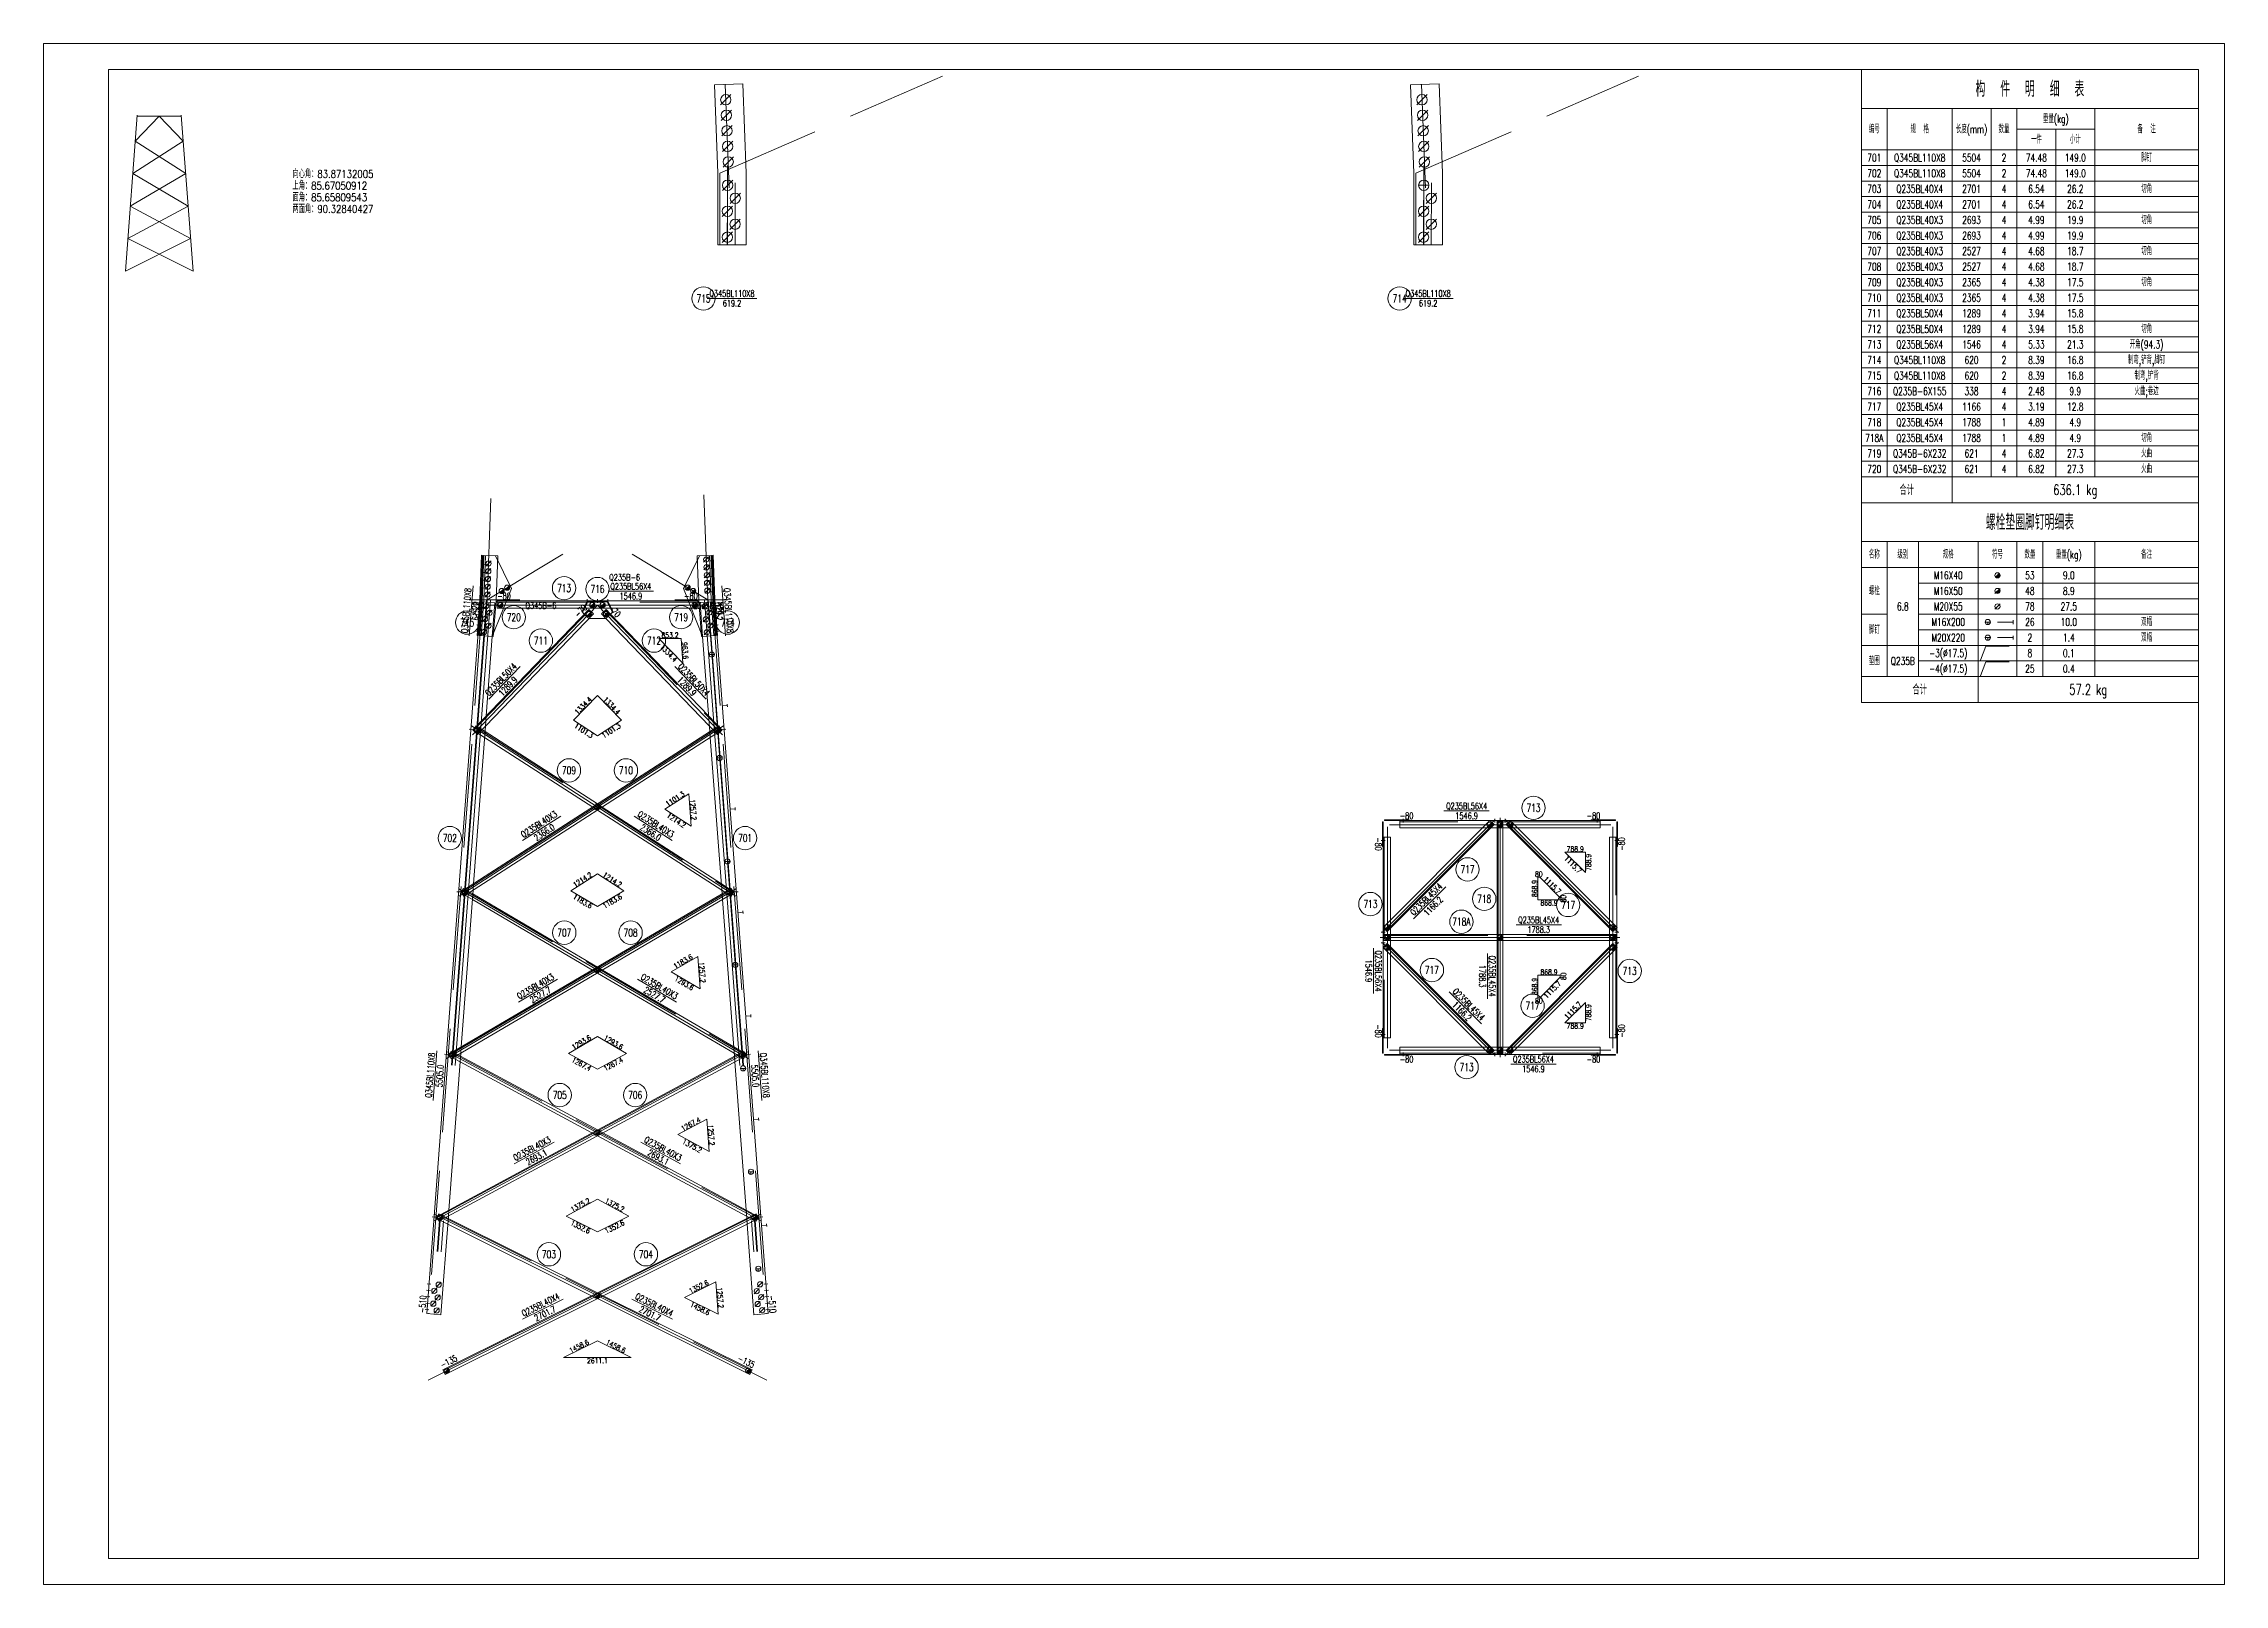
# Model space of a CAD drawing. Extents: x 0 to 841, y 0 to 594.
import ezdxf
from ezdxf.enums import TextEntityAlignment as Align

# ---------------------------------------------------------------- set-up
doc = ezdxf.new("R2010")
doc.units = 0
doc.header["$LTSCALE"] = 20
doc.header["$MEASUREMENT"] = 0
doc.linetypes.add('Dash', pattern=[2.75, 2, -0.75])
doc.linetypes.add('DashDot', pattern=[15.6, 9, -3, 0.6, -3])
doc.layers.get('0').update_dxf_attribs({"linetype": 'CONTINUOUS', "lineweight": 25})
doc.styles.get("Standard").update_dxf_attribs({"font": 'simplex', "width": 0.7, "bigfont": 'gbhzfs.shx'})

msp = doc.modelspace()

# ---------------------------------------------------------------- texts
at = {"color": 3, "linetype": 'Continuous', "lineweight": 13, "width": 0.7}
for s, height, p in [('构  件  明  细  表', 6, (766, 576.5)), ('重量(kg)', 3, (776, 565)), ('编号', 3, (706, 561)), ('规  格', 3, (723.5, 561)), ('长度(mm)', 3, (743.5, 561)), ('数量', 3, (756, 561)), ('一件', 3, (768.5, 557)), ('小计', 3, (783.5, 557)), ('备  注', 3, (811, 561)), ('701', 3, (706, 550)), ('Q345BL110X8', 3, (723.5, 550)), ('5504', 3, (743.5, 550)), ('2', 3, (756, 550)), ('74.48', 3, (768.5, 550)), ('149.0', 3, (783.5, 550)), ('脚钉', 3, (811, 550)), ('702', 3, (706, 544)), ('703', 3, (706, 538)), ('Q345BL110X8', 3, (723.5, 544)), ('Q235BL40X4', 3, (723.5, 538)), ('5504', 3, (743.5, 544)), ('2701', 3, (743.5, 538)), ('2', 3, (756, 544)), ('4', 3, (756, 538)), ('74.48', 3, (768.5, 544)), ('6.54', 3, (768.5, 538)), ('149.0', 3, (783.5, 544)), ('26.2', 3, (783.5, 538)), ('切角', 3, (811, 538)), ('704', 3, (706, 532)), ('Q235BL40X4', 3, (723.5, 532)), ('2701', 3, (743.5, 532)), ('4', 3, (756, 532)), ('6.54', 3, (768.5, 532)), ('26.2', 3, (783.5, 532)), ('705', 3, (706, 526)), ('706', 3, (706, 520)), ('Q235BL40X3', 3, (723.5, 526)), ('Q235BL40X3', 3, (723.5, 520)), ('2693', 3, (743.5, 526)), ('2693', 3, (743.5, 520)), ('4', 3, (756, 526)), ('4', 3, (756, 520)), ('4.99', 3, (768.5, 526)), ('4.99', 3, (768.5, 520)), ('19.9', 3, (783.5, 526)), ('19.9', 3, (783.5, 520)), ('切角', 3, (811, 526)), ('707', 3, (706, 514)), ('Q235BL40X3', 3, (723.5, 514)), ('2527', 3, (743.5, 514)), ('4', 3, (756, 514)), ('4.68', 3, (768.5, 514)), ('18.7', 3, (783.5, 514)), ('切角', 3, (811, 514)), ('708', 3, (706, 508)), ('Q235BL40X3', 3, (723.5, 508)), ('2527', 3, (743.5, 508)), ('4', 3, (756, 508)), ('4.68', 3, (768.5, 508)), ('18.7', 3, (783.5, 508)), ('709', 3, (706, 502)), ('710', 3, (706, 496)), ('Q235BL40X3', 3, (723.5, 502)), ('Q235BL40X3', 3, (723.5, 496)), ('2365', 3, (743.5, 502)), ('2365', 3, (743.5, 496)), ('4', 3, (756, 502)), ('4', 3, (756, 496)), ('4.38', 3, (768.5, 502)), ('4.38', 3, (768.5, 496)), ('17.5', 3, (783.5, 502)), ('17.5', 3, (783.5, 496)), ('切角', 3, (811, 502)), ('711', 3, (706, 490)), ('Q235BL50X4', 3, (723.5, 490)), ('1289', 3, (743.5, 490)), ('4', 3, (756, 490)), ('3.94', 3, (768.5, 490)), ('15.8', 3, (783.5, 490)), ('712', 3, (706, 484)), ('713', 3, (706, 478)), ('Q235BL50X4', 3, (723.5, 484)), ('Q235BL56X4', 3, (723.5, 478)), ('1289', 3, (743.5, 484)), ('1546', 3, (743.5, 478)), ('4', 3, (756, 484)), ('4', 3, (756, 478)), ('3.94', 3, (768.5, 484)), ('5.33', 3, (768.5, 478)), ('21.3', 3, (783.5, 478)), ('15.8', 3, (783.5, 484)), ('开角(94.3)', 3, (811, 478)), ('切角', 3, (811, 484)), ('714', 3, (706, 472)), ('Q345BL110X8', 3, (723.5, 472)), ('620', 3, (743.5, 472)), ('2', 3, (756, 472)), ('8.39', 3, (768.5, 472)), ('16.8', 3, (783.5, 472)), ('制弯,铲背,脚钉', 3, (811, 472)), ('715', 3, (706, 466)), ('Q345BL110X8', 3, (723.5, 466)), ('620', 3, (743.5, 466)), ('2', 3, (756, 466)), ('8.39', 3, (768.5, 466)), ('16.8', 3, (783.5, 466)), ('制弯,铲背', 3, (811, 466)), ('716', 3, (706, 460)), ('717', 3, (706, 454)), ('Q235B-6X155', 3, (723.5, 460)), ('Q235BL45X4', 3, (723.5, 454)), ('1166', 3, (743.5, 454)), ('338', 3, (743.5, 460)), ('4', 3, (756, 460)), ('4', 3, (756, 454)), ('2.48', 3, (768.5, 460)), ('3.19', 3, (768.5, 454)), ('12.8', 3, (783.5, 454)), ('9.9', 3, (783.5, 460)), ('火曲;卷边', 3, (811, 460)), ('718', 3, (706, 448)), ('Q235BL45X4', 3, (723.5, 448)), ('1788', 3, (743.5, 448)), ('1', 3, (756, 448)), ('4.89', 3, (768.5, 448)), ('4.9', 3, (783.5, 448)), ('718A', 3, (706, 442)), ('719', 3, (706, 436)), ('Q345B-6X232', 3, (723.5, 436)), ('Q235BL45X4', 3, (723.5, 442)), ('1788', 3, (743.5, 442)), ('621', 3, (743.5, 436)), ('4', 3, (756, 436)), ('1', 3, (756, 442)), ('4.89', 3, (768.5, 442)), ('6.82', 3, (768.5, 436)), ('27.3', 3, (783.5, 436)), ('4.9', 3, (783.5, 442)), ('切角', 3, (811, 442)), ('火曲', 3, (811, 436)), ('720', 3, (706, 430)), ('Q345B-6X232', 3, (723.5, 430)), ('621', 3, (743.5, 430)), ('4', 3, (756, 430)), ('6.82', 3, (768.5, 430)), ('27.3', 3, (783.5, 430)), ('火曲', 3, (811, 430)), ('合计', 4, (718.5, 422)), ('636.1 kg', 4, (783.5, 422)), ('螺栓垫圈脚钉明细表', 6, (766, 409.5)), ('名称', 3, (706, 397)), ('级别', 3, (717, 397)), ('规格', 3, (734.5, 397)), ('符号', 3, (753.5, 397)), ('数量', 3, (766, 397)), ('重量(kg)', 3, (781, 397)), ('备注', 3, (811, 397)), ('M16X40', 3, (734.5, 389)), ('53', 3, (766, 389)), ('9.0', 3, (781, 389)), ('螺栓', 3, (706, 383)), ('6.8', 3, (717, 377)), ('M16X50', 3, (734.5, 383)), ('M20X55', 3, (734.5, 377)), ('48', 3, (766, 383)), ('78', 3, (766, 377)), ('27.5', 3, (781, 377)), ('8.9', 3, (781, 383)), ('M16X200', 3, (734.5, 371)), ('26', 3, (766, 371)), ('10.0', 3, (781, 371)), ('双帽', 3, (811, 371)), ('脚钉', 3, (706, 368)), ('M20X220', 3, (734.5, 365)), ('2', 3, (766, 365)), ('1.4', 3, (781, 365)), ('双帽', 3, (811, 365)), ('垫圈', 3, (706, 356)), ('Q235B', 3, (717, 356)), ('-3(%%c17.5)', 3, (734.5, 359)), ('-4(%%c17.5)', 3, (734.5, 353)), ('25', 3, (766, 353)), ('8', 3, (766, 359)), ('0.1', 3, (781, 359)), ('0.4', 3, (781, 353)), ('合计', 4, (723.5, 345)), ('57.2 kg', 4, (788.5, 345))]:
    msp.add_text(s, height=height, dxfattribs=at).set_placement(p, align=Align.MIDDLE_CENTER)
at = {"color": 7, "linetype": 'Continuous', "lineweight": 13, "width": 0.8}
for s, p in [('上角：85.67050912', (95.98, 536.82)), ('向心角：83.87132005', (95.98, 541.32)), ('面角：85.65809543', (95.98, 532.32)), ('两面角：90.32840427', (95.98, 527.82))]:
    msp.add_text(s, height=3, dxfattribs=at).set_placement(p, align=Align.BOTTOM_LEFT)
at = {"color": 7, "linetype": 'Continuous', "lineweight": 13, "width": 0.7}
for s, height, p in [('715', 3, (254.47, 495.76)), ('Q345BL110X8', 2.5, (265.47, 497.64)), ('714', 3, (522.95, 495.76)), ('Q345BL110X8', 2.5, (533.95, 497.64)), ('619.2', 2.5, (265.47, 493.89)), ('619.2', 2.5, (533.95, 493.89)), ('-80', 2.5, (177.55, 381)), ('713', 3, (200.7, 384.08)), ('716', 3, (213.59, 383.73)), ('Q235BL56X4', 2.5, (226.47, 384.75)), ('1546.9', 2.5, (226.47, 381)), ('-80', 2.5, (249.62, 381)), ('715', 3, (163.35, 370.8)), ('720', 3, (181.32, 372.86)), ('719', 3, (245.85, 372.86)), ('714', 3, (263.83, 370.8)), ('711', 3, (191.78, 363.83)), ('712', 3, (235.39, 363.83)), ('709', 3, (202.61, 313.82)), ('710', 3, (224.57, 313.82)), ('-80', 2.5, (525.63, 296.3)), ('Q235BL56X4', 2.5, (548.78, 300.05)), ('1546.9', 2.5, (548.78, 296.3)), ('713', 3, (574.55, 299.38)), ('-80', 2.5, (597.7, 296.3)), ('702', 3, (156.66, 287.71)), ('701', 3, (270.52, 287.71)), ('717', 3, (549.13, 275.66)), ('713', 3, (511.67, 262.27)), ('718', 3, (555.57, 264.28)), ('717', 3, (587.94, 261.92)), ('707', 3, (200.81, 251.25)), ('708', 3, (226.37, 251.25)), ('718A', 3, (546.77, 255.48)), ('Q235BL45X4', 2.5, (576.57, 256.16)), ('1788.3', 2.5, (576.57, 252.41)), ('717', 3, (535.39, 236.84)), ('713', 3, (611.66, 236.5)), ('717', 3, (574.21, 223.1)), ('-80', 2.5, (525.63, 202.46)), ('Q235BL56X4', 2.5, (574.55, 202.46)), ('-80', 2.5, (597.7, 202.46)), ('713', 3, (548.78, 199.39)), ('1546.9', 2.5, (574.55, 198.71)), ('705', 3, (199.03, 188.66)), ('706', 3, (228.15, 188.66)), ('703', 3, (194.88, 127.25)), ('704', 3, (232.29, 127.25))]:
    msp.add_text(s, height=height, dxfattribs=at).set_placement(p, align=Align.MIDDLE_CENTER)
for s, p in [('Q235B-6', (218.09, 388.23)), ('Q345B-6', (185.82, 377.36)), ('Q345B-6', (250.35, 377.36))]:
    msp.add_text(s, height=2.4, dxfattribs=at).set_placement(p, align=Align.MIDDLE_LEFT)
for s, rotation, p in [('Q345BL110X8', 85.67051, (163.02, 375.45)), ('-20', 85.67051, (166.45, 376.34)), ('-20', 274.32949, (260.72, 376.34)), ('Q345BL110X8', 274.32949, (264.15, 375.45)), ('619.2', 85.67051, (166.76, 375.17)), ('-70', 46.06126, (207.09, 375.28)), ('-70', 313.93874, (220.09, 375.28)), ('619.2', 274.32949, (260.41, 375.17)), ('Q235BL50X4', 46.06126, (176.38, 348.83)), ('Q235BL50X4', 313.93874, (250.79, 348.83)), ('1289.9', 46.06126, (179.08, 346.22)), ('1289.9', 313.93874, (248.09, 346.22)), ('Q235BL40X3', 32.77914, (191.05, 293.04)), ('Q235BL40X3', 327.22086, (236.12, 293.04)), ('2366.0', 32.77914, (193.08, 289.89)), ('2366.0', 327.22086, (234.09, 289.89)), ('-80', 270, (514.75, 285.42)), ('-80', 90, (608.59, 285.42)), ('Q235BL45X4', 45, (533.21, 264.1)), ('1166.2', 45, (535.87, 261.45)), ('1546.9', 270, (511, 236.5)), ('Q235BL56X4', 270, (514.75, 236.5)), ('1788.3', 270, (554.89, 234.48)), ('Q235BL45X4', 270, (558.64, 234.48)), ('Q235BL40X3', 30.40154, (189.7, 230.52)), ('2527.7', 30.40154, (191.6, 227.28)), ('Q235BL40X3', 329.59846, (237.48, 230.52)), ('2527.7', 329.59846, (235.58, 227.28)), ('Q235BL45X4', 315, (549.6, 223.58)), ('1166.2', 315, (546.95, 220.93)), ('-80', 270, (514.75, 213.35)), ('-80', 90, (608.59, 213.35)), ('Q345BL110X8', 85.67051, (149.06, 196.28)), ('Q345BL110X8', 274.32949, (278.12, 196.28)), ('5505.0', 85.67051, (152.8, 196)), ('5505.0', 274.32949, (274.38, 196)), ('Q235BL40X3', 28.31845, (188.32, 167.97)), ('Q235BL40X3', 331.68155, (238.86, 167.97)), ('2693.1', 28.31845, (190.1, 164.67)), ('2693.1', 331.68155, (237.08, 164.67)), ('-510', 85.67051, (146.14, 108.01)), ('Q235BL40X4', 26.48294, (191.69, 107.78)), ('Q235BL40X4', 333.51706, (235.48, 107.78)), ('-510', 274.32949, (281.04, 108.01)), ('2701.7', 26.48294, (193.36, 104.42)), ('2701.7', 333.51706, (233.81, 104.42)), ('-135', 26.48294, (156.2, 85.91)), ('-135', 333.51706, (270.97, 85.91))]:
    msp.add_text(s, height=2.5, rotation=rotation, dxfattribs=at).set_placement(p, align=Align.MIDDLE_CENTER)
at = {"color": 7, "linetype": 'Continuous', "lineweight": 20, "width": 0.7}
for s, rotation, p in [('1334.4', 313.93877, (241.07, 359.08)), ('853.2', 360, (241.57, 365.91)), ('963.6', 274.32949, (247.4, 360)), ('1334.4', 46.06121, (208.09, 338.76)), ('1334.4', 313.93877, (219.08, 338.76)), ('1101.3', 327.22081, (208.31, 329.14)), ('1101.3', 32.77922, (218.87, 329.14)), ('1101.3', 32.77922, (243.52, 302.84)), ('1214.2', 327.22086, (244, 294.56)), ('1257.2', 274.32949, (250.47, 298.64)), ('1115.7', 315, (589.8, 277.52)), ('788.9', 90, (595.79, 278.36)), ('1214.2', 32.77914, (207.83, 271.68)), ('1214.2', 327.22086, (219.34, 271.68)), ('868.9', 90, (575.01, 268.27)), ('1115.7', 315, (581.8, 269.52)), ('1183.6', 329.59846, (207.88, 263.36)), ('1183.6', 30.40154, (219.3, 263.36)), ('80', 90, (586.1, 264.32)), ('1183.6', 30.40154, (246.57, 240.14)), ('1257.2', 274.32949, (253.95, 235.92)), ('1293.6', 329.59846, (247.05, 231.8)), ('868.9', 90, (575.01, 230.5)), ('1115.7', 45, (581.8, 229.25)), ('80', 90, (586.1, 234.44)), ('1115.7', 45, (589.8, 221.25)), ('788.9', 90, (595.79, 220.4)), ('1293.6', 30.40154, (207.4, 208.96)), ('1293.6', 329.59846, (219.77, 208.96)), ('1267.4', 331.68155, (207.44, 200.59)), ('1267.4', 28.31845, (219.73, 200.59)), ('1267.4', 28.31845, (249.61, 177.44)), ('1375.2', 331.68155, (250.09, 169.06)), ('1257.2', 274.32949, (257.43, 173.21)), ('1375.2', 28.31845, (206.96, 146.25)), ('1375.2', 331.68155, (220.21, 146.25)), ('1352.6', 333.51706, (207, 137.84)), ('1352.6', 26.48294, (220.18, 137.84)), ('1352.6', 26.48294, (252.65, 114.74)), ('1257.2', 274.32949, (260.91, 110.51)), ('1458.6', 333.51706, (253.13, 106.33)), ('1458.6', 26.48294, (206.52, 91.76)), ('1458.6', 333.51706, (220.65, 91.76)), ('2611.1', 360, (213.59, 86.23))]:
    msp.add_text(s, height=2, rotation=rotation, dxfattribs=at).set_placement(p, align=Align.MIDDLE_CENTER)
for s, p in [('788.9', (590.65, 283.51)), ('80', (576.61, 273.81)), ('868.9', (580.55, 262.72)), ('868.9', (580.55, 236.04)), ('80', (576.61, 224.95)), ('788.9', (590.65, 215.26))]:
    msp.add_text(s, height=2, dxfattribs=at).set_placement(p, align=Align.MIDDLE_CENTER)

# ---------------------------------------------------------------- blocks, each defined once
blk = doc.blocks.new('M16X40S')
at = {"color": 3, "linetype": 'Continuous', "lineweight": 13}
blk.add_line((-0.707, -0.707), (0.707, 0.707), dxfattribs=at)
blk.add_circle((0, 0), 1, dxfattribs=at)
for radius in [0.9, 0.8, 0.7, 0.6, 0.5, 0.4, 0.3, 0.2, 0.1]:
    blk.add_arc((0, 0), radius, 225, 45, dxfattribs=at)
blk = doc.blocks.new('M16X50S')
at = {"color": 3, "linetype": 'Continuous', "lineweight": 13}
blk.add_line((-1, -1), (1, 1), dxfattribs=at)
blk.add_circle((0, 0), 1, dxfattribs=at)
for radius in [0.9, 0.8, 0.7, 0.6, 0.5, 0.4, 0.3, 0.2, 0.1]:
    blk.add_arc((0, 0), radius, 225, 45, dxfattribs=at)
blk = doc.blocks.new('M20X55S')
at = {"color": 3, "linetype": 'Continuous', "lineweight": 13}
blk.add_line((-1, -1), (1, 1), dxfattribs=at)
blk.add_circle((0, 0), 1, dxfattribs=at)
blk = doc.blocks.new('StepBoltML')
at = {"color": 3, "linetype": 'Continuous', "lineweight": 13}
for p, q in [((-4.75, 0), (-2.75, 0)), ((-3.75, 0), (-3.75, -1)), ((0, 0), (6, 0)), ((6, -0.75), (6, 0.75))]:
    blk.add_line(p, q, dxfattribs=at)
blk.add_circle((-3.75, 0), 1, dxfattribs=at)
blk = doc.blocks.new('WasherML')
at = {"color": 3, "linetype": 'Continuous', "lineweight": 13}
for p, q in [((-6.5, -2.7), (-4.5, 2.7)), ((-4.5, 2.7), (4.5, 2.7))]:
    blk.add_line(p, q, dxfattribs=at)
blk = doc.blocks.new('StepBolt')
at = {"color": 3, "linetype": 'Continuous', "lineweight": 13}
for p, q in [((-1, 0), (1, 0)), ((0, 0), (0, -1))]:
    blk.add_line(p, q, dxfattribs=at)
blk.add_circle((0, 0), 1, dxfattribs=at)

# ---------------------------------------------------------------- linework, layer by layer
at = {"color": 7, "linetype": 'Continuous', "lineweight": 18}
for p, q in [((0, 594), (841, 594)), ((0, 0), (0, 594)), ((841, 0), (841, 594)), ((25, 584), (831, 584)), ((25, 10), (25, 584)), ((831, 10), (831, 584)), ((25, 10), (831, 10)), ((0, 0), (841, 0))]:
    msp.add_line(p, q, dxfattribs=at)
at = {"color": 1, "linetype": 'Dash', "lineweight": 0}
for p, q in [((260.77, 544.06), (346.59, 581.5)), ((529.25, 544.06), (615.07, 581.5)), ((260.77, 516.39), (260.77, 544.06)), ((529.25, 516.39), (529.25, 544.06)), ((169.73, 379.58), (170.36, 396.67)), ((257.45, 379.58), (256.81, 396.67)), ((169.27, 378.76), (148.49, 104.32)), ((168.68, 365.77), (169.73, 379.58)), ((174, 378.4), (169.02, 378.78)), ((174.93, 379.13), (178.5, 379.13)), ((174.93, 376.33), (174.93, 379.13)), ((174.93, 378.73), (252.25, 378.73)), ((248.68, 379.13), (252.25, 379.13)), ((252.25, 379.13), (252.25, 376.33)), ((253.17, 378.4), (258.16, 378.78)), ((258.49, 365.77), (257.45, 379.58)), ((257.91, 378.76), (278.68, 104.32)), ((173.02, 365.44), (174, 378.4)), ((177.38, 376.33), (174.93, 376.33)), ((218.92, 376.33), (208.26, 376.33)), ((208.52, 374.07), (210.32, 372.34)), ((215.12, 374.14), (216.92, 375.87)), ((216.85, 372.34), (215.12, 374.14)), ((216.63, 375.59), (261.36, 329.17)), ((216.92, 375.87), (218.65, 374.07)), ((252.25, 376.33), (249.8, 376.33)), ((254.15, 365.44), (253.17, 378.4)), ((165.7, 329.32), (166.78, 331)), ((170.07, 326.5), (165.7, 329.32)), ((166.56, 330.66), (266, 266.63)), ((166.78, 331), (170.25, 328.77)), ((170.41, 330.91), (170.7, 334.82)), ((256.47, 334.82), (261.48, 329.63)), ((259.85, 327.71), (256.77, 330.91)), ((257.1, 326.5), (256.93, 328.77)), ((261.51, 329.31), (259.85, 327.71)), ((261.48, 329.63), (261.51, 329.31)), ((213.59, 298.48), (211.74, 299.67)), ((213.59, 300.86), (215.43, 299.67)), ((526.57, 294.43), (523.01, 294.43)), ((557.83, 294.43), (557.71, 294.43)), ((565.62, 294.43), (565.5, 294.43)), ((600.33, 294.43), (596.76, 294.43)), ((516.62, 288.04), (516.62, 284.47)), ((517.02, 288.04), (517.02, 210.72)), ((600.33, 294.03), (523.01, 294.03)), ((554.91, 291.63), (558.09, 291.63)), ((560.52, 291.63), (562.77, 291.63)), ((565.24, 291.63), (568.42, 291.63)), ((606.31, 210.72), (606.31, 288.04)), ((606.71, 284.47), (606.71, 288.04)), ((165.61, 267.59), (165.8, 270.09)), ((261.37, 270.09), (266.22, 266.97)), ((160.96, 266.57), (161.97, 268.3)), ((165.34, 264), (160.96, 266.57)), ((161.77, 267.95), (270.76, 204.01)), ((161.97, 268.3), (165.51, 266.22)), ((265.14, 265.28), (261.56, 267.59)), ((261.83, 264), (261.66, 266.22)), ((266.22, 266.97), (265.14, 265.28)), ((516.62, 253.34), (516.62, 253.21)), ((519.42, 252.96), (519.42, 256.14)), ((603.91, 256.14), (603.91, 252.96)), ((606.71, 253.21), (606.71, 253.34)), ((516.62, 245.55), (516.62, 245.43)), ((516.97, 250.53), (519.42, 250.53)), ((516.97, 248.28), (516.97, 250.53)), ((516.97, 250.13), (606.36, 250.13)), ((519.42, 248.28), (516.97, 248.28)), ((519.42, 242.63), (519.42, 245.81)), ((560.52, 250.53), (562.77, 250.53)), ((562.77, 248.28), (560.52, 248.28)), ((603.91, 250.53), (606.36, 250.53)), ((606.36, 248.28), (603.91, 248.28)), ((603.91, 245.81), (603.91, 242.63)), ((606.36, 250.53), (606.36, 248.28)), ((606.71, 245.43), (606.71, 245.55)), ((213.59, 235.69), (211.61, 236.85)), ((213.59, 238.01), (215.56, 236.85)), ((516.62, 214.29), (516.62, 210.72)), ((606.71, 210.72), (606.71, 214.29)), ((156.23, 203.83), (157.17, 205.59)), ((160.61, 201.47), (156.23, 203.83)), ((156.98, 205.24), (275.5, 141.38)), ((157.17, 205.59), (160.77, 203.66)), ((160.86, 204.76), (161.04, 207.18)), ((266.13, 207.18), (270.96, 204.35)), ((269.95, 202.63), (266.32, 204.76)), ((266.57, 201.47), (266.4, 203.66)), ((270.96, 204.35), (269.95, 202.63)), ((523.01, 204.74), (600.33, 204.74)), ((523.01, 204.34), (526.57, 204.34)), ((558.09, 207.14), (554.91, 207.14)), ((557.71, 204.34), (557.83, 204.34)), ((562.77, 207.14), (560.52, 207.14)), ((568.42, 207.14), (565.24, 207.14)), ((565.5, 204.34), (565.62, 204.34)), ((596.76, 204.34), (600.33, 204.34)), ((213.59, 172.92), (211.48, 174.06)), ((213.59, 175.2), (215.7, 174.06)), ((156.1, 141.95), (156.28, 144.32)), ((270.89, 144.32), (275.69, 141.73)), ((151.49, 141.1), (152.38, 142.89)), ((155.87, 138.92), (151.49, 141.1)), ((152.2, 142.54), (273.09, 82.31)), ((152.38, 142.89), (156.04, 141.07)), ((274.75, 139.97), (271.07, 141.95)), ((271.3, 138.92), (271.14, 141.07)), ((275.69, 141.73), (274.75, 139.97)), ((213.59, 110.17), (211.34, 111.28)), ((213.59, 112.4), (215.83, 111.28))]:
    msp.add_line(p, q, dxfattribs=at)
at = {"color": 2, "linetype": 'DashDot', "lineweight": 0}
for p, q in [((262.85, 578.27), (264.39, 538.44)), ((531.33, 578.27), (532.87, 538.44)), ((263.77, 516.39), (263.78, 547.03)), ((532.25, 516.39), (532.26, 547.03)), ((266.67, 516.39), (266.72, 540.37)), ((535.15, 516.39), (535.2, 540.37)), ((263.67, 516.39), (263.72, 533.71)), ((532.15, 516.39), (532.2, 533.71)), ((172.53, 418.6), (171.08, 379.63)), ((254.59, 420.1), (256.09, 379.63)), ((200.22, 397.14), (171.08, 379.62)), ((226.96, 397.15), (256.09, 379.63)), ((170.84, 379.64), (148.06, 78.78)), ((171.09, 379.63), (148.31, 78.76)), ((172.33, 379.53), (149.56, 78.67)), ((254.84, 379.53), (277.62, 78.67)), ((256.09, 379.63), (278.86, 78.76)), ((256.34, 379.64), (279.11, 78.78)), ((213.59, 377.53), (165.38, 327.5)), ((170.93, 377.53), (256.25, 377.53)), ((213.59, 377.53), (261.79, 327.5)), ((262.2, 330.97), (160.23, 265.31)), ((164.98, 330.97), (266.94, 265.31)), ((559.61, 294.77), (516.28, 251.44)), ((561.67, 295.58), (561.67, 203.19)), ((607.06, 251.44), (563.72, 294.77)), ((518.22, 292.04), (518.22, 206.72)), ((604.33, 292.83), (519.01, 292.83)), ((605.11, 206.72), (605.11, 292.04)), ((267, 268.19), (155.43, 202.73)), ((160.17, 268.19), (271.75, 202.73)), ((515.47, 249.38), (607.86, 249.38)), ((516.28, 247.33), (559.61, 203.99)), ((563.72, 203.99), (607.06, 247.33)), ((271.79, 205.43), (150.63, 140.14)), ((155.38, 205.43), (276.54, 140.14)), ((519.01, 205.94), (604.33, 205.94)), ((276.58, 142.67), (148.31, 78.76)), ((150.59, 142.67), (278.86, 78.76))]:
    msp.add_line(p, q, dxfattribs=at)
at = {"color": 7, "linetype": 'Continuous', "lineweight": 0}
for p, q in [((36.1, 566.47), (31.54, 506.3)), ((44.6, 566.05), (35.34, 556.44)), ((36.07, 566.05), (53.13, 566.05)), ((44.6, 566.05), (53.86, 556.44)), ((53.1, 566.47), (57.65, 506.3)), ((53.86, 556.44), (34.39, 543.9)), ((35.34, 556.44), (54.81, 543.9)), ((54.81, 543.9), (33.44, 531.37)), ((34.39, 543.9), (55.76, 531.37)), ((55.76, 531.37), (32.49, 518.83)), ((33.44, 531.37), (56.7, 518.83)), ((56.7, 518.83), (31.54, 506.3)), ((32.49, 518.83), (57.65, 506.3)), ((210.55, 375.6), (165.81, 329.17)), ((260.61, 330.66), (161.17, 266.63)), ((559.08, 293.18), (517.87, 251.97)), ((560.92, 294.08), (560.92, 204.69)), ((605.47, 251.97), (564.25, 293.18)), ((265.4, 267.95), (156.42, 204.01)), ((517.87, 246.8), (559.08, 205.58)), ((564.25, 205.58), (605.47, 246.8)), ((270.19, 205.24), (151.67, 141.38)), ((274.97, 142.54), (154.08, 82.31))]:
    msp.add_line(p, q, dxfattribs=at)
at = {"color": 7, "linetype": 'Continuous', "lineweight": 13}
for p, q in [((255.84, 495.76), (275.09, 495.76)), ((524.32, 495.76), (543.57, 495.76)), ((164.16, 365.72), (165.62, 384.91)), ((217.72, 382.88), (235.22, 382.88)), ((263.01, 365.72), (261.56, 384.91)), ((183.81, 353.83), (171.66, 341.22)), ((243.37, 353.83), (255.51, 341.22)), ((199.43, 296.2), (184.71, 286.73)), ((227.75, 296.2), (242.46, 286.73)), ((557.53, 298.18), (540.03, 298.18)), ((540.73, 268.96), (528.35, 256.58)), ((567.82, 254.28), (585.32, 254.28)), ((512.87, 245.25), (512.87, 227.75)), ((556.77, 243.23), (556.77, 225.73)), ((198.19, 233.33), (183.1, 224.47)), ((228.98, 233.33), (244.07, 224.47)), ((542.09, 228.44), (554.47, 216.07)), ((151.65, 205.74), (150.2, 186.54)), ((275.52, 205.74), (276.97, 186.54)), ((565.8, 200.59), (583.3, 200.59)), ((196.91, 170.47), (181.5, 162.17)), ((230.26, 170.47), (245.67, 162.17)), ((200.36, 110), (184.7, 102.2)), ((226.81, 110), (242.48, 102.2))]:
    msp.add_line(p, q, dxfattribs=at)
at = {"color": 6, "linetype": 'Continuous', "lineweight": 13}
for p, q in [((183.69, 379.63), (164.08, 379.63)), ((263.09, 379.63), (243.48, 379.63))]:
    msp.add_line(p, q, dxfattribs=at)
at = {"color": 1, "linetype": 'Continuous', "lineweight": 0}
for p, q in [((245.84, 364.71), (237.31, 364.71)), ((237.31, 364.71), (246.57, 355.1)), ((246.57, 355.1), (245.84, 364.71)), ((213.59, 342.74), (204.33, 333.13)), ((222.85, 333.13), (213.59, 342.74)), ((204.33, 333.13), (213.59, 327.17)), ((213.59, 327.17), (222.85, 333.13)), ((248.8, 304.82), (239.54, 298.85)), ((249.75, 292.28), (248.8, 304.82)), ((239.54, 298.85), (249.75, 292.28)), ((594.59, 282.31), (586.7, 282.31)), ((586.7, 282.31), (594.59, 274.42)), ((594.59, 274.42), (594.59, 282.31)), ((213.59, 273.96), (203.38, 267.39)), ((223.8, 267.39), (213.59, 273.96)), ((577.01, 272.61), (576.21, 272.61)), ((576.21, 272.61), (576.21, 263.92)), ((584.9, 264.72), (577.01, 272.61)), ((203.38, 267.39), (213.59, 261.4)), ((213.59, 261.4), (223.8, 267.39)), ((576.21, 263.92), (584.9, 263.92)), ((584.9, 263.92), (584.9, 264.72)), ((252.28, 242.1), (242.07, 236.11)), ((242.07, 236.11), (253.23, 229.56)), ((253.23, 229.56), (252.28, 242.1)), ((584.9, 234.84), (576.21, 234.84)), ((576.21, 234.84), (576.21, 226.15)), ((577.01, 226.15), (584.9, 234.04)), ((584.9, 234.04), (584.9, 234.84)), ((576.21, 226.15), (577.01, 226.15)), ((594.59, 224.35), (586.7, 216.46)), ((594.59, 216.46), (594.59, 224.35)), ((213.59, 211.2), (202.43, 204.66)), ((224.74, 204.66), (213.59, 211.2)), ((586.7, 216.46), (594.59, 216.46)), ((202.43, 204.66), (213.59, 198.64)), ((213.59, 198.64), (224.74, 204.66)), ((255.76, 179.39), (244.61, 173.38)), ((256.71, 166.85), (255.76, 179.39)), ((244.61, 173.38), (256.71, 166.85)), ((213.59, 148.46), (201.48, 141.93)), ((225.69, 141.93), (213.59, 148.46)), ((201.48, 141.93), (213.59, 135.9)), ((213.59, 135.9), (225.69, 141.93)), ((259.24, 116.68), (247.14, 110.65)), ((247.14, 110.65), (260.19, 104.15)), ((260.19, 104.15), (259.24, 116.68)), ((213.59, 93.94), (200.53, 87.43)), ((226.64, 87.43), (213.59, 93.94)), ((200.53, 87.43), (226.64, 87.43))]:
    msp.add_line(p, q, dxfattribs=at)
at = {"color": 3, "linetype": 'Continuous', "lineweight": 13}
for points in [[(701, 584), (701, 569), (831, 569), (831, 584)], [(701, 569), (701, 553), (711, 553), (711, 569)], [(711, 569), (711, 553), (736, 553), (736, 569)], [(736, 569), (736, 553), (751, 553), (751, 569)], [(751, 569), (751, 553), (761, 553), (761, 569)], [(761, 569), (761, 561), (791, 561), (791, 569)], [(791, 569), (791, 553), (831, 553), (831, 569)], [(761, 561), (761, 553), (776, 553), (776, 561)], [(776, 561), (776, 553), (791, 553), (791, 561)], [(701, 553), (701, 547), (711, 547), (711, 553)], [(701, 547), (701, 541), (711, 541), (711, 547)], [(711, 553), (711, 547), (736, 547), (736, 553)], [(711, 547), (711, 541), (736, 541), (736, 547)], [(736, 553), (736, 547), (751, 547), (751, 553)], [(736, 547), (736, 541), (751, 541), (751, 547)], [(751, 553), (751, 547), (761, 547), (761, 553)], [(751, 547), (751, 541), (761, 541), (761, 547)], [(761, 553), (761, 547), (776, 547), (776, 553)], [(761, 547), (761, 541), (776, 541), (776, 547)], [(776, 553), (776, 547), (791, 547), (791, 553)], [(776, 547), (776, 541), (791, 541), (791, 547)], [(791, 553), (791, 547), (831, 547), (831, 553)], [(791, 547), (791, 541), (831, 541), (831, 547)], [(701, 541), (701, 535), (711, 535), (711, 541)], [(711, 541), (711, 535), (736, 535), (736, 541)], [(736, 541), (736, 535), (751, 535), (751, 541)], [(751, 541), (751, 535), (761, 535), (761, 541)], [(761, 541), (761, 535), (776, 535), (776, 541)], [(776, 541), (776, 535), (791, 535), (791, 541)], [(791, 541), (791, 535), (831, 535), (831, 541)], [(701, 535), (701, 529), (711, 529), (711, 535)], [(711, 535), (711, 529), (736, 529), (736, 535)], [(736, 535), (736, 529), (751, 529), (751, 535)], [(751, 535), (751, 529), (761, 529), (761, 535)], [(761, 535), (761, 529), (776, 529), (776, 535)], [(776, 535), (776, 529), (791, 529), (791, 535)], [(791, 535), (791, 529), (831, 529), (831, 535)], [(701, 529), (701, 523), (711, 523), (711, 529)], [(701, 523), (701, 517), (711, 517), (711, 523)], [(711, 529), (711, 523), (736, 523), (736, 529)], [(711, 523), (711, 517), (736, 517), (736, 523)], [(736, 529), (736, 523), (751, 523), (751, 529)], [(736, 523), (736, 517), (751, 517), (751, 523)], [(751, 529), (751, 523), (761, 523), (761, 529)], [(751, 523), (751, 517), (761, 517), (761, 523)], [(761, 529), (761, 523), (776, 523), (776, 529)], [(761, 523), (761, 517), (776, 517), (776, 523)], [(776, 529), (776, 523), (791, 523), (791, 529)], [(776, 523), (776, 517), (791, 517), (791, 523)], [(791, 529), (791, 523), (831, 523), (831, 529)], [(791, 523), (791, 517), (831, 517), (831, 523)], [(701, 517), (701, 511), (711, 511), (711, 517)], [(711, 517), (711, 511), (736, 511), (736, 517)], [(736, 517), (736, 511), (751, 511), (751, 517)], [(751, 517), (751, 511), (761, 511), (761, 517)], [(761, 517), (761, 511), (776, 511), (776, 517)], [(776, 517), (776, 511), (791, 511), (791, 517)], [(791, 517), (791, 511), (831, 511), (831, 517)], [(701, 511), (701, 505), (711, 505), (711, 511)], [(701, 505), (701, 499), (711, 499), (711, 505)], [(711, 511), (711, 505), (736, 505), (736, 511)], [(711, 505), (711, 499), (736, 499), (736, 505)], [(736, 511), (736, 505), (751, 505), (751, 511)], [(736, 505), (736, 499), (751, 499), (751, 505)], [(751, 511), (751, 505), (761, 505), (761, 511)], [(751, 505), (751, 499), (761, 499), (761, 505)], [(761, 511), (761, 505), (776, 505), (776, 511)], [(761, 505), (761, 499), (776, 499), (776, 505)], [(776, 511), (776, 505), (791, 505), (791, 511)], [(776, 505), (776, 499), (791, 499), (791, 505)], [(791, 511), (791, 505), (831, 505), (831, 511)], [(791, 505), (791, 499), (831, 499), (831, 505)], [(701, 499), (701, 493), (711, 493), (711, 499)], [(711, 499), (711, 493), (736, 493), (736, 499)], [(736, 499), (736, 493), (751, 493), (751, 499)], [(751, 499), (751, 493), (761, 493), (761, 499)], [(761, 499), (761, 493), (776, 493), (776, 499)], [(776, 499), (776, 493), (791, 493), (791, 499)], [(791, 499), (791, 493), (831, 493), (831, 499)], [(701, 493), (701, 487), (711, 487), (711, 493)], [(711, 493), (711, 487), (736, 487), (736, 493)], [(736, 493), (736, 487), (751, 487), (751, 493)], [(751, 493), (751, 487), (761, 487), (761, 493)], [(761, 493), (761, 487), (776, 487), (776, 493)], [(776, 493), (776, 487), (791, 487), (791, 493)], [(791, 493), (791, 487), (831, 487), (831, 493)], [(701, 487), (701, 481), (711, 481), (711, 487)], [(701, 481), (701, 475), (711, 475), (711, 481)], [(711, 487), (711, 481), (736, 481), (736, 487)], [(711, 481), (711, 475), (736, 475), (736, 481)], [(736, 487), (736, 481), (751, 481), (751, 487)], [(736, 481), (736, 475), (751, 475), (751, 481)], [(751, 487), (751, 481), (761, 481), (761, 487)], [(751, 481), (751, 475), (761, 475), (761, 481)], [(761, 487), (761, 481), (776, 481), (776, 487)], [(761, 481), (761, 475), (776, 475), (776, 481)], [(776, 487), (776, 481), (791, 481), (791, 487)], [(776, 481), (776, 475), (791, 475), (791, 481)], [(791, 487), (791, 481), (831, 481), (831, 487)], [(791, 481), (791, 475), (831, 475), (831, 481)], [(701, 475), (701, 469), (711, 469), (711, 475)], [(711, 475), (711, 469), (736, 469), (736, 475)], [(736, 475), (736, 469), (751, 469), (751, 475)], [(751, 475), (751, 469), (761, 469), (761, 475)], [(761, 475), (761, 469), (776, 469), (776, 475)], [(776, 475), (776, 469), (791, 469), (791, 475)], [(791, 475), (791, 469), (831, 469), (831, 475)], [(701, 469), (701, 463), (711, 463), (711, 469)], [(701, 463), (701, 457), (711, 457), (711, 463)], [(711, 469), (711, 463), (736, 463), (736, 469)], [(711, 463), (711, 457), (736, 457), (736, 463)], [(736, 469), (736, 463), (751, 463), (751, 469)], [(736, 463), (736, 457), (751, 457), (751, 463)], [(751, 469), (751, 463), (761, 463), (761, 469)], [(751, 463), (751, 457), (761, 457), (761, 463)], [(761, 469), (761, 463), (776, 463), (776, 469)], [(761, 463), (761, 457), (776, 457), (776, 463)], [(776, 469), (776, 463), (791, 463), (791, 469)], [(776, 463), (776, 457), (791, 457), (791, 463)], [(791, 469), (791, 463), (831, 463), (831, 469)], [(791, 463), (791, 457), (831, 457), (831, 463)], [(701, 457), (701, 451), (711, 451), (711, 457)], [(711, 457), (711, 451), (736, 451), (736, 457)], [(736, 457), (736, 451), (751, 451), (751, 457)], [(751, 457), (751, 451), (761, 451), (761, 457)], [(761, 457), (761, 451), (776, 451), (776, 457)], [(776, 457), (776, 451), (791, 451), (791, 457)], [(791, 457), (791, 451), (831, 451), (831, 457)], [(701, 451), (701, 445), (711, 445), (711, 451)], [(711, 451), (711, 445), (736, 445), (736, 451)], [(736, 451), (736, 445), (751, 445), (751, 451)], [(751, 451), (751, 445), (761, 445), (761, 451)], [(761, 451), (761, 445), (776, 445), (776, 451)], [(776, 451), (776, 445), (791, 445), (791, 451)], [(791, 451), (791, 445), (831, 445), (831, 451)], [(701, 445), (701, 439), (711, 439), (711, 445)], [(701, 439), (701, 433), (711, 433), (711, 439)], [(711, 445), (711, 439), (736, 439), (736, 445)], [(711, 439), (711, 433), (736, 433), (736, 439)], [(736, 445), (736, 439), (751, 439), (751, 445)], [(736, 439), (736, 433), (751, 433), (751, 439)], [(751, 445), (751, 439), (761, 439), (761, 445)], [(751, 439), (751, 433), (761, 433), (761, 439)], [(761, 445), (761, 439), (776, 439), (776, 445)], [(761, 439), (761, 433), (776, 433), (776, 439)], [(776, 445), (776, 439), (791, 439), (791, 445)], [(776, 439), (776, 433), (791, 433), (791, 439)], [(791, 445), (791, 439), (831, 439), (831, 445)], [(791, 439), (791, 433), (831, 433), (831, 439)], [(701, 433), (701, 427), (711, 427), (711, 433)], [(711, 433), (711, 427), (736, 427), (736, 433)], [(736, 433), (736, 427), (751, 427), (751, 433)], [(751, 433), (751, 427), (761, 427), (761, 433)], [(761, 433), (761, 427), (776, 427), (776, 433)], [(776, 433), (776, 427), (791, 427), (791, 433)], [(791, 433), (791, 427), (831, 427), (831, 433)], [(701, 427), (701, 417), (736, 417), (736, 427)], [(736, 427), (736, 417), (831, 417), (831, 427)], [(701, 417), (701, 402), (831, 402), (831, 417)], [(701, 402), (701, 392), (711, 392), (711, 402)], [(711, 402), (711, 392), (723, 392), (723, 402)], [(723, 402), (723, 392), (746, 392), (746, 402)], [(746, 402), (746, 392), (761, 392), (761, 402)], [(761, 402), (761, 392), (771, 392), (771, 402)], [(771, 402), (771, 392), (791, 392), (791, 402)], [(791, 402), (791, 392), (831, 392), (831, 402)], [(701, 392), (701, 374), (711, 374), (711, 392)], [(711, 392), (711, 362), (723, 362), (723, 392)], [(723, 392), (723, 386), (746, 386), (746, 392)], [(746, 392), (746, 386), (761, 386), (761, 392)], [(761, 392), (761, 386), (771, 386), (771, 392)], [(771, 392), (771, 386), (791, 386), (791, 392)], [(791, 392), (791, 386), (831, 386), (831, 392)], [(723, 386), (723, 380), (746, 380), (746, 386)], [(723, 380), (723, 374), (746, 374), (746, 380)], [(746, 386), (746, 380), (761, 380), (761, 386)], [(746, 380), (746, 374), (761, 374), (761, 380)], [(761, 386), (761, 380), (771, 380), (771, 386)], [(761, 380), (761, 374), (771, 374), (771, 380)], [(771, 386), (771, 380), (791, 380), (791, 386)], [(771, 380), (771, 374), (791, 374), (791, 380)], [(791, 386), (791, 380), (831, 380), (831, 386)], [(791, 380), (791, 374), (831, 374), (831, 380)], [(701, 374), (701, 362), (711, 362), (711, 374)], [(723, 374), (723, 368), (746, 368), (746, 374)], [(746, 374), (746, 368), (761, 368), (761, 374)], [(761, 374), (761, 368), (771, 368), (771, 374)], [(771, 374), (771, 368), (791, 368), (791, 374)], [(791, 374), (791, 368), (831, 368), (831, 374)], [(701, 362), (701, 350), (711, 350), (711, 362)], [(711, 362), (711, 350), (723, 350), (723, 362)], [(723, 368), (723, 362), (746, 362), (746, 368)], [(723, 362), (723, 356), (746, 356), (746, 362)], [(746, 368), (746, 362), (761, 362), (761, 368)], [(746, 362), (746, 356), (761, 356), (761, 362)], [(761, 368), (761, 362), (771, 362), (771, 368)], [(761, 362), (761, 356), (771, 356), (771, 362)], [(771, 368), (771, 362), (791, 362), (791, 368)], [(771, 362), (771, 356), (791, 356), (791, 362)], [(791, 368), (791, 362), (831, 362), (831, 368)], [(791, 362), (791, 356), (831, 356), (831, 362)], [(723, 356), (723, 350), (746, 350), (746, 356)], [(746, 356), (746, 350), (761, 350), (761, 356)], [(761, 356), (761, 350), (771, 350), (771, 356)], [(771, 356), (771, 350), (791, 350), (791, 356)], [(791, 356), (791, 350), (831, 350), (831, 356)], [(701, 350), (701, 340), (746, 340), (746, 350)], [(746, 350), (746, 340), (831, 340), (831, 350)]]:
    msp.add_lwpolyline(points, close=True, dxfattribs=at)
at = {"color": 7, "linetype": 'Continuous', "lineweight": 0}
for points in [[(258.66, 578.11), (269.65, 578.53)], [(259.97, 544.06), (258.66, 578.11)], [(269.65, 578.53), (270.97, 544.06)], [(527.14, 578.11), (538.13, 578.53)], [(528.45, 544.06), (527.14, 578.11)], [(538.13, 578.53), (539.45, 544.06)], [(259.97, 516.39), (259.97, 544.06)], [(270.97, 544.06), (270.97, 516.39)], [(528.45, 516.39), (528.45, 544.06)], [(539.45, 544.06), (539.45, 516.39)], [(270.97, 516.39), (259.97, 516.39)], [(539.45, 516.39), (528.45, 516.39)], [(168.91, 396.73), (168.28, 379.68)], [(168.58, 379.66), (169.21, 396.72)], [(169.21, 396.72), (168.91, 396.73)], [(168.98, 379.63), (169.61, 396.69)], [(169.71, 396.69), (169.08, 379.63)], [(169.61, 396.69), (175.11, 396.49)], [(174.21, 396.52), (169.71, 396.69)], [(180.43, 383.97), (174.21, 396.52)], [(175.11, 396.49), (174.46, 379.22)], [(252.96, 396.52), (246.74, 383.97)], [(257.56, 396.69), (252.07, 396.49)], [(252.07, 396.49), (252.71, 379.22)], [(257.46, 396.69), (252.96, 396.52)], [(258.09, 379.63), (257.46, 396.69)], [(258.19, 379.63), (257.56, 396.69)], [(257.96, 396.72), (258.26, 396.73)], [(258.59, 379.66), (257.96, 396.72)], [(258.26, 396.73), (258.89, 379.68)], [(168.52, 378.82), (147.74, 104.38)], [(168.28, 379.68), (167.24, 365.88)], [(167.53, 365.85), (168.58, 379.66)], [(167.93, 365.82), (168.98, 379.63)], [(169.08, 379.63), (168.04, 365.82)], [(169.02, 378.78), (168.52, 378.82)], [(173.02, 365.44), (180.43, 383.97)], [(174.46, 379.22), (173.42, 365.41)], [(178.5, 379.13), (248.68, 379.13)], [(209.57, 378.91), (207.54, 374.9)], [(209.84, 378.78), (207.8, 374.77)], [(207.8, 374.77), (209.84, 378.78)], [(209.84, 378.78), (209.57, 378.91)], [(217.34, 378.78), (209.84, 378.78)], [(217.6, 378.91), (217.34, 378.78)], [(219.37, 374.77), (217.34, 378.78)], [(217.34, 378.78), (219.37, 374.77)], [(219.64, 374.9), (217.6, 378.91)], [(246.74, 383.97), (254.15, 365.44)], [(252.71, 379.22), (253.76, 365.41)], [(259.14, 365.82), (258.09, 379.63)], [(258.16, 378.78), (258.66, 378.82)], [(259.24, 365.82), (258.19, 379.63)], [(259.64, 365.85), (258.59, 379.66)], [(258.66, 378.82), (279.43, 104.38)], [(258.89, 379.68), (259.94, 365.88)], [(210.26, 375.87), (165.52, 329.45)], [(167.32, 327.71), (212.06, 374.14)], [(208.26, 376.33), (177.38, 376.33)], [(207.54, 374.9), (207.8, 374.77)], [(207.8, 374.77), (208.52, 374.07)], [(212.06, 374.14), (210.26, 375.87)], [(210.32, 372.34), (210.32, 372.34)], [(210.32, 372.34), (216.85, 372.34)], [(216.85, 372.34), (219.37, 374.77)], [(256.77, 330.91), (216.85, 372.34)], [(218.65, 374.07), (256.47, 334.82)], [(249.8, 376.33), (218.92, 376.33)], [(219.37, 374.77), (219.64, 374.9)], [(167.24, 365.88), (167.53, 365.85)], [(173.42, 365.41), (167.93, 365.82)], [(168.04, 365.82), (173.02, 365.44)], [(170.7, 334.82), (173.02, 365.44)], [(253.76, 365.41), (259.24, 365.82)], [(254.15, 365.44), (259.14, 365.82)], [(256.93, 328.77), (254.15, 365.44)], [(259.94, 365.88), (259.64, 365.85)], [(260.39, 331), (160.95, 266.97)], [(162.04, 265.28), (261.48, 329.32)], [(165.52, 329.45), (167.32, 327.71)], [(165.8, 270.09), (170.41, 330.91)], [(170.25, 328.77), (213.59, 300.86)], [(261.48, 329.32), (260.39, 331)], [(211.74, 299.67), (170.07, 326.5)], [(261.66, 266.22), (257.1, 326.5)], [(261.56, 267.59), (213.59, 298.48)], [(215.43, 299.67), (261.37, 270.09)], [(516.56, 253.28), (557.77, 294.49)], [(517.12, 294.43), (517.12, 294.73)], [(517.12, 294.73), (526.57, 294.73)], [(526.57, 294.43), (517.12, 294.43)], [(523.01, 294.43), (523.01, 291.63)], [(526.57, 294.73), (526.57, 294.43)], [(557.71, 294.43), (526.57, 294.43)], [(557.77, 294.49), (559.36, 292.9)], [(565.5, 294.43), (557.83, 294.43)], [(563.97, 292.9), (565.56, 294.49)], [(565.56, 294.49), (606.77, 253.28)], [(596.76, 294.43), (565.62, 294.43)], [(596.76, 294.43), (596.76, 294.73)], [(596.76, 294.73), (606.21, 294.73)], [(606.21, 294.43), (596.76, 294.43)], [(600.33, 291.63), (600.33, 294.43)], [(606.21, 294.73), (606.21, 294.43)], [(516.32, 284.47), (516.32, 293.93)], [(516.32, 293.93), (516.62, 293.93)], [(516.62, 293.93), (516.62, 284.47)], [(519.42, 288.04), (516.62, 288.04)], [(559.36, 292.9), (518.15, 251.69)], [(519.42, 256.14), (519.42, 288.04)], [(523.01, 291.63), (554.91, 291.63)], [(558.09, 291.63), (560.52, 291.63)], [(560.52, 294.08), (560.52, 204.69)], [(562.77, 294.08), (560.52, 294.08)], [(562.77, 204.69), (562.77, 294.08)], [(562.77, 291.63), (565.24, 291.63)], [(605.18, 251.69), (563.97, 292.9)], [(568.42, 291.63), (600.33, 291.63)], [(606.71, 288.04), (603.91, 288.04)], [(603.91, 288.04), (603.91, 256.14)], [(606.71, 284.47), (606.71, 293.93)], [(606.71, 293.93), (607.01, 293.93)], [(607.01, 293.93), (607.01, 284.47)], [(516.62, 284.47), (516.32, 284.47)], [(516.62, 284.47), (516.62, 253.34)], [(606.71, 253.34), (606.71, 284.47)], [(607.01, 284.47), (606.71, 284.47)], [(265.2, 268.3), (156.22, 204.35)], [(157.23, 202.63), (266.21, 266.57)], [(160.95, 266.97), (162.04, 265.28)], [(161.04, 207.18), (165.61, 267.59)], [(211.61, 236.85), (165.34, 264)], [(165.51, 266.22), (213.59, 238.01)], [(266.4, 203.66), (261.83, 264)], [(266.21, 266.57), (265.2, 268.3)], [(518.15, 251.69), (516.56, 253.28)], [(516.62, 253.21), (516.62, 245.55)], [(519.42, 245.81), (519.42, 252.96)], [(603.91, 252.96), (603.91, 245.81)], [(606.77, 253.28), (605.18, 251.69)], [(606.71, 245.55), (606.71, 253.21)], [(516.56, 245.49), (518.15, 247.08)], [(557.77, 204.28), (516.56, 245.49)], [(516.62, 245.43), (516.62, 214.29)], [(518.15, 247.08), (559.36, 205.87)], [(519.42, 250.53), (560.52, 250.53)], [(560.52, 248.28), (519.42, 248.28)], [(562.77, 250.53), (603.91, 250.53)], [(603.91, 248.28), (562.77, 248.28)], [(563.97, 205.87), (605.18, 247.08)], [(606.77, 245.49), (565.56, 204.28)], [(605.18, 247.08), (606.77, 245.49)], [(606.71, 214.29), (606.71, 245.43)], [(266.32, 204.76), (213.59, 235.69)], [(215.56, 236.85), (266.13, 207.18)], [(519.42, 210.72), (519.42, 242.63)], [(603.91, 242.63), (603.91, 210.72)], [(516.32, 204.84), (516.32, 214.29)], [(516.32, 214.29), (516.62, 214.29)], [(516.62, 214.29), (516.62, 204.84)], [(516.62, 210.72), (519.42, 210.72)], [(603.91, 210.72), (606.71, 210.72)], [(606.71, 204.84), (606.71, 214.29)], [(606.71, 214.29), (607.01, 214.29)], [(607.01, 214.29), (607.01, 204.84)], [(270, 205.59), (151.48, 141.73)], [(152.43, 139.97), (270.95, 203.83)], [(156.22, 204.35), (157.23, 202.63)], [(156.28, 144.32), (160.86, 204.76)], [(160.77, 203.66), (213.59, 175.2)], [(270.95, 203.83), (270, 205.59)], [(516.62, 204.84), (516.32, 204.84)], [(517.12, 204.34), (526.57, 204.34)], [(517.12, 204.04), (517.12, 204.34)], [(526.57, 204.04), (517.12, 204.04)], [(554.91, 207.14), (523.01, 207.14)], [(523.01, 207.14), (523.01, 204.34)], [(526.57, 204.34), (557.71, 204.34)], [(526.57, 204.34), (526.57, 204.04)], [(559.36, 205.87), (557.77, 204.28)], [(557.83, 204.34), (565.5, 204.34)], [(560.52, 207.14), (558.09, 207.14)], [(560.52, 204.69), (562.77, 204.69)], [(565.24, 207.14), (562.77, 207.14)], [(565.56, 204.28), (563.97, 205.87)], [(565.62, 204.34), (596.76, 204.34)], [(600.33, 207.14), (568.42, 207.14)], [(596.76, 204.34), (606.21, 204.34)], [(596.76, 204.04), (596.76, 204.34)], [(606.21, 204.04), (596.76, 204.04)], [(600.33, 204.34), (600.33, 207.14)], [(606.21, 204.34), (606.21, 204.04)], [(607.01, 204.84), (606.71, 204.84)], [(211.48, 174.06), (160.61, 201.47)], [(271.14, 141.07), (266.57, 201.47)], [(271.07, 141.95), (213.59, 172.92)], [(215.7, 174.06), (270.89, 144.32)], [(151.48, 141.73), (152.43, 139.97)], [(153.23, 103.96), (156.1, 141.95)], [(274.79, 142.89), (153.9, 82.67)], [(154.8, 80.88), (275.68, 141.1)], [(211.34, 111.28), (155.87, 138.92)], [(156.04, 141.07), (213.59, 112.4)], [(273.95, 103.96), (271.3, 138.92)], [(275.68, 141.1), (274.79, 142.89)], [(272.38, 80.88), (213.59, 110.17)], [(215.83, 111.28), (273.27, 82.67)], [(147.74, 104.38), (153.23, 103.96)], [(279.43, 104.38), (273.95, 103.96)], [(153.9, 82.67), (154.8, 80.88)], [(273.27, 82.67), (272.38, 80.88)]]:
    msp.add_lwpolyline(points, dxfattribs=at)
at = {"color": 3, "linetype": 'Continuous', "lineweight": 20}
for points in [[(168.51, 387.14), (170.01, 387.09)], [(168.62, 390.14), (170.12, 390.09)], [(168.73, 393.14), (170.23, 393.08)], [(258.39, 394.64), (256.89, 394.58)], [(258.5, 391.64), (257, 391.58)], [(258.61, 388.64), (257.11, 388.59)], [(168.28, 381.15), (169.78, 381.09)], [(168.39, 384.15), (169.89, 384.09)], [(209.59, 379.88), (209.59, 378.38)], [(213.59, 379.88), (213.59, 378.38)], [(217.59, 379.88), (217.59, 378.38)], [(258.72, 385.64), (257.22, 385.59)], [(258.84, 382.65), (257.34, 382.59)], [(167.28, 372.39), (168.78, 372.28)], [(167.47, 374.88), (168.96, 374.77)], [(167.66, 377.38), (169.15, 377.26)], [(259.71, 374.88), (258.21, 374.77)], [(259.89, 372.39), (258.4, 372.28)], [(260.76, 377.47), (258.77, 377.32)], [(260.8, 376.97), (260.73, 377.97)], [(166.9, 367.41), (168.4, 367.29)], [(167.09, 369.9), (168.59, 369.79)], [(260.08, 369.9), (258.59, 369.79)], [(260.27, 367.41), (258.78, 367.29)], [(263.68, 338.88), (261.69, 338.73)], [(263.72, 338.38), (263.65, 339.38)], [(164.05, 329.73), (165.55, 329.61)], [(263.12, 329.73), (261.63, 329.61)], [(266.7, 299), (264.71, 298.85)], [(266.74, 298.5), (266.67, 299.5)], [(524.26, 295.18), (524.26, 293.68)], [(559.67, 295.18), (559.67, 293.68)], [(563.67, 295.18), (563.67, 293.68)], [(599.08, 295.18), (599.08, 293.68)], [(515.87, 286.79), (517.37, 286.79)], [(607.46, 286.79), (605.96, 286.79)], [(159.3, 267.05), (160.8, 266.93)], [(267.87, 267.05), (266.37, 266.93)], [(269.72, 259.11), (267.73, 258.96)], [(269.76, 258.61), (269.69, 259.61)], [(515.87, 251.38), (517.37, 251.38)], [(515.87, 247.38), (517.37, 247.38)], [(607.46, 251.38), (605.96, 251.38)], [(607.46, 247.38), (605.96, 247.38)], [(272.74, 219.23), (270.75, 219.07)], [(272.78, 218.73), (272.71, 219.72)], [(515.87, 211.97), (517.37, 211.97)], [(607.46, 211.97), (605.96, 211.97)], [(154.56, 204.37), (156.05, 204.25)], [(272.61, 204.37), (271.12, 204.25)], [(524.26, 203.59), (524.26, 205.09)], [(559.67, 203.59), (559.67, 205.09)], [(563.67, 203.59), (563.67, 205.09)], [(599.08, 203.59), (599.08, 205.09)], [(275.76, 179.34), (273.77, 179.19)], [(275.8, 178.84), (275.73, 179.84)], [(149.81, 141.69), (151.31, 141.57)], [(277.36, 141.69), (275.86, 141.57)], [(278.86, 138.46), (276.86, 138.31)], [(278.9, 137.96), (278.82, 138.95)], [(147.48, 110.92), (148.98, 110.8)], [(147.67, 113.41), (149.17, 113.3)], [(147.86, 115.9), (149.36, 115.79)], [(279.31, 115.9), (277.82, 115.79)], [(279.5, 113.41), (278.01, 113.3)], [(279.69, 110.92), (278.19, 110.8)], [(147.11, 105.93), (148.6, 105.82)], [(147.3, 108.42), (148.79, 108.31)], [(279.88, 108.42), (278.38, 108.31)], [(280.07, 105.93), (278.57, 105.82)]]:
    msp.add_lwpolyline(points, dxfattribs=at)
at = {"color": 3, "linetype": 'Continuous', "lineweight": 13}
for centre in [(36.07, 566.05), (36.1, 566.47), (44.6, 566.05), (44.6, 566.05), (53.1, 566.47), (53.13, 566.05), (35.34, 556.44), (35.34, 556.44), (53.86, 556.44), (53.86, 556.44), (34.39, 543.9), (34.39, 543.9), (54.81, 543.9), (54.81, 543.9), (33.44, 531.37), (33.44, 531.37), (55.76, 531.37), (55.76, 531.37), (32.49, 518.83), (32.49, 518.83), (56.7, 518.83), (56.7, 518.83), (31.54, 506.3), (31.54, 506.3), (57.65, 506.3), (57.65, 506.3)]:
    msp.add_circle(centre, 0.01, dxfattribs=at)
at = {"color": 7, "linetype": 'Continuous', "lineweight": 13}
for centre in [(254.47, 495.76), (522.95, 495.76), (200.7, 384.08), (213.59, 383.73), (163.35, 370.8), (181.32, 372.86), (245.85, 372.86), (263.83, 370.8), (191.78, 363.83), (235.39, 363.83), (202.61, 313.82), (224.57, 313.82), (574.55, 299.38), (156.66, 287.71), (270.52, 287.71), (549.13, 275.66), (511.67, 262.27), (555.57, 264.28), (587.94, 261.92), (200.81, 251.25), (226.37, 251.25), (546.77, 255.48), (535.39, 236.84), (611.66, 236.5), (574.21, 223.1), (548.78, 199.39), (199.03, 188.66), (228.15, 188.66), (194.88, 127.25), (232.29, 127.25)]:
    msp.add_circle(centre, 4.5, dxfattribs=at)

# ---------------------------------------------------------------- block references
at = {"color": 3, "linetype": 'Continuous', "lineweight": 13, "xscale": 2.000000000000455, "yscale": 2.000000000000455, "zscale": 2.000000000000455}
for name, p in [('M20X55S', (263.08, 572.38)), ('M20X55S', (531.56, 572.38)), ('M20X55S', (263.31, 566.38)), ('M20X55S', (531.79, 566.38)), ('M20X55S', (263.54, 560.39)), ('M20X55S', (263.78, 554.39)), ('M20X55S', (532.02, 560.39)), ('M20X55S', (532.26, 554.39)), ('M20X55S', (264.01, 548.39)), ('M20X55S', (532.49, 548.39)), ('M20X55S', (263.78, 539.37)), ('StepBolt', (532.26, 539.37)), ('M20X55S', (263.71, 529.38)), ('M20X55S', (266.71, 534.37)), ('M20X55S', (532.19, 529.38)), ('M20X55S', (535.19, 534.37)), ('M20X55S', (266.68, 524.38)), ('M20X55S', (535.16, 524.38)), ('M20X55S', (263.68, 519.39)), ('M20X55S', (532.16, 519.39))]:
    msp.add_blockref(name, p, dxfattribs=at)
at = {"color": 3, "linetype": 'Continuous', "lineweight": 13}
for name, p in [('M20X55S', (255.52, 395.1)), ('M20X55S', (171.38, 387.61)), ('M20X55S', (171.49, 390.61)), ('M20X55S', (171.6, 393.61)), ('M20X55S', (255.63, 392.11)), ('M20X55S', (255.74, 389.11)), ('M20X55S', (255.85, 386.12)), ('M16X40S', (753.5, 389)), ('M20X55S', (171.16, 381.62)), ('M20X55S', (171.27, 384.62)), ('M16X40S', (176.18, 377.53)), ('M16X40S', (176.65, 382.96)), ('M16X40S', (178.79, 384.25)), ('M16X40S', (211.59, 377.53)), ('M16X40S', (215.59, 377.53)), ('M16X40S', (248.38, 384.26)), ('M16X40S', (250.52, 382.98)), ('M16X40S', (251, 377.53)), ('M20X55S', (255.96, 383.12)), ('M16X50S', (753.5, 383)), ('M20X55S', (170.27, 372.17)), ('M20X55S', (170.65, 377.15)), ('M20X55S', (171.58, 369.56)), ('M20X55S', (171.96, 374.55)), ('M16X40S', (210.29, 374.1)), ('M16X40S', (216.88, 374.1)), ('M20X55S', (255.03, 377.04)), ('M20X55S', (255.41, 372.05)), ('M20X55S', (256.71, 374.66)), ('M20X55S', (257.09, 369.67)), ('StepBoltML', (753.5, 371)), ('M20X55S', (753.5, 377)), ('M20X55S', (169.89, 367.18)), ('M20X55S', (255.78, 367.07)), ('WasherML', (753.5, 359)), ('StepBoltML', (753.5, 365)), ('StepBolt', (257.69, 358.49)), ('WasherML', (753.5, 353)), ('M16X50S', (167.29, 329.48)), ('M16X50S', (259.88, 329.48)), ('StepBolt', (260.71, 318.6)), ('M16X50S', (213.59, 299.67)), ('M16X40S', (557.67, 292.83)), ('M16X40S', (561.67, 292.83)), ('M16X40S', (565.67, 292.83)), ('StepBolt', (263.73, 278.71)), ('M16X50S', (162.55, 266.8)), ('M16X50S', (264.63, 266.8)), ('M16X40S', (518.22, 253.38)), ('M16X40S', (605.11, 253.38)), ('M16X40S', (518.22, 249.38)), ('M16X40S', (518.22, 245.38)), ('M16X40S', (561.67, 249.38)), ('M16X40S', (605.11, 249.38)), ('M16X40S', (605.11, 245.38)), ('M16X50S', (213.59, 236.85)), ('StepBolt', (266.75, 238.83)), ('M16X50S', (157.8, 204.12)), ('M16X50S', (269.37, 204.12)), ('M16X40S', (557.67, 205.94)), ('M16X40S', (561.67, 205.94)), ('M16X40S', (565.67, 205.94)), ('StepBolt', (269.77, 198.94)), ('M16X50S', (213.59, 174.06)), ('StepBolt', (272.79, 159.06)), ('M16X50S', (153.05, 141.44)), ('M16X50S', (274.12, 141.44)), ('StepBolt', (275.62, 121.66)), ('M20X55S', (150.66, 113.18)), ('M20X55S', (151.97, 110.58)), ('M20X55S', (152.35, 115.56)), ('M16X50S', (213.59, 111.28)), ('M20X55S', (275.01, 113.07)), ('M20X55S', (276.32, 115.68)), ('M20X55S', (276.7, 110.69)), ('M20X55S', (150.29, 108.2)), ('M20X55S', (151.59, 105.59)), ('M20X55S', (275.39, 108.08)), ('M20X55S', (277.08, 105.7)), ('M16X40S', (155.47, 82.33)), ('M16X40S', (271.7, 82.33))]:
    msp.add_blockref(name, p, dxfattribs=at)

msp.set_redraw_order([(e.dxf.handle, doc.entitydb.next_handle()) for e in msp.query("TEXT MTEXT ATTDEF DIMENSION ARC_DIMENSION")])  # texts and dimensions are drawn at this point

doc.saveas('drawing.dxf')
